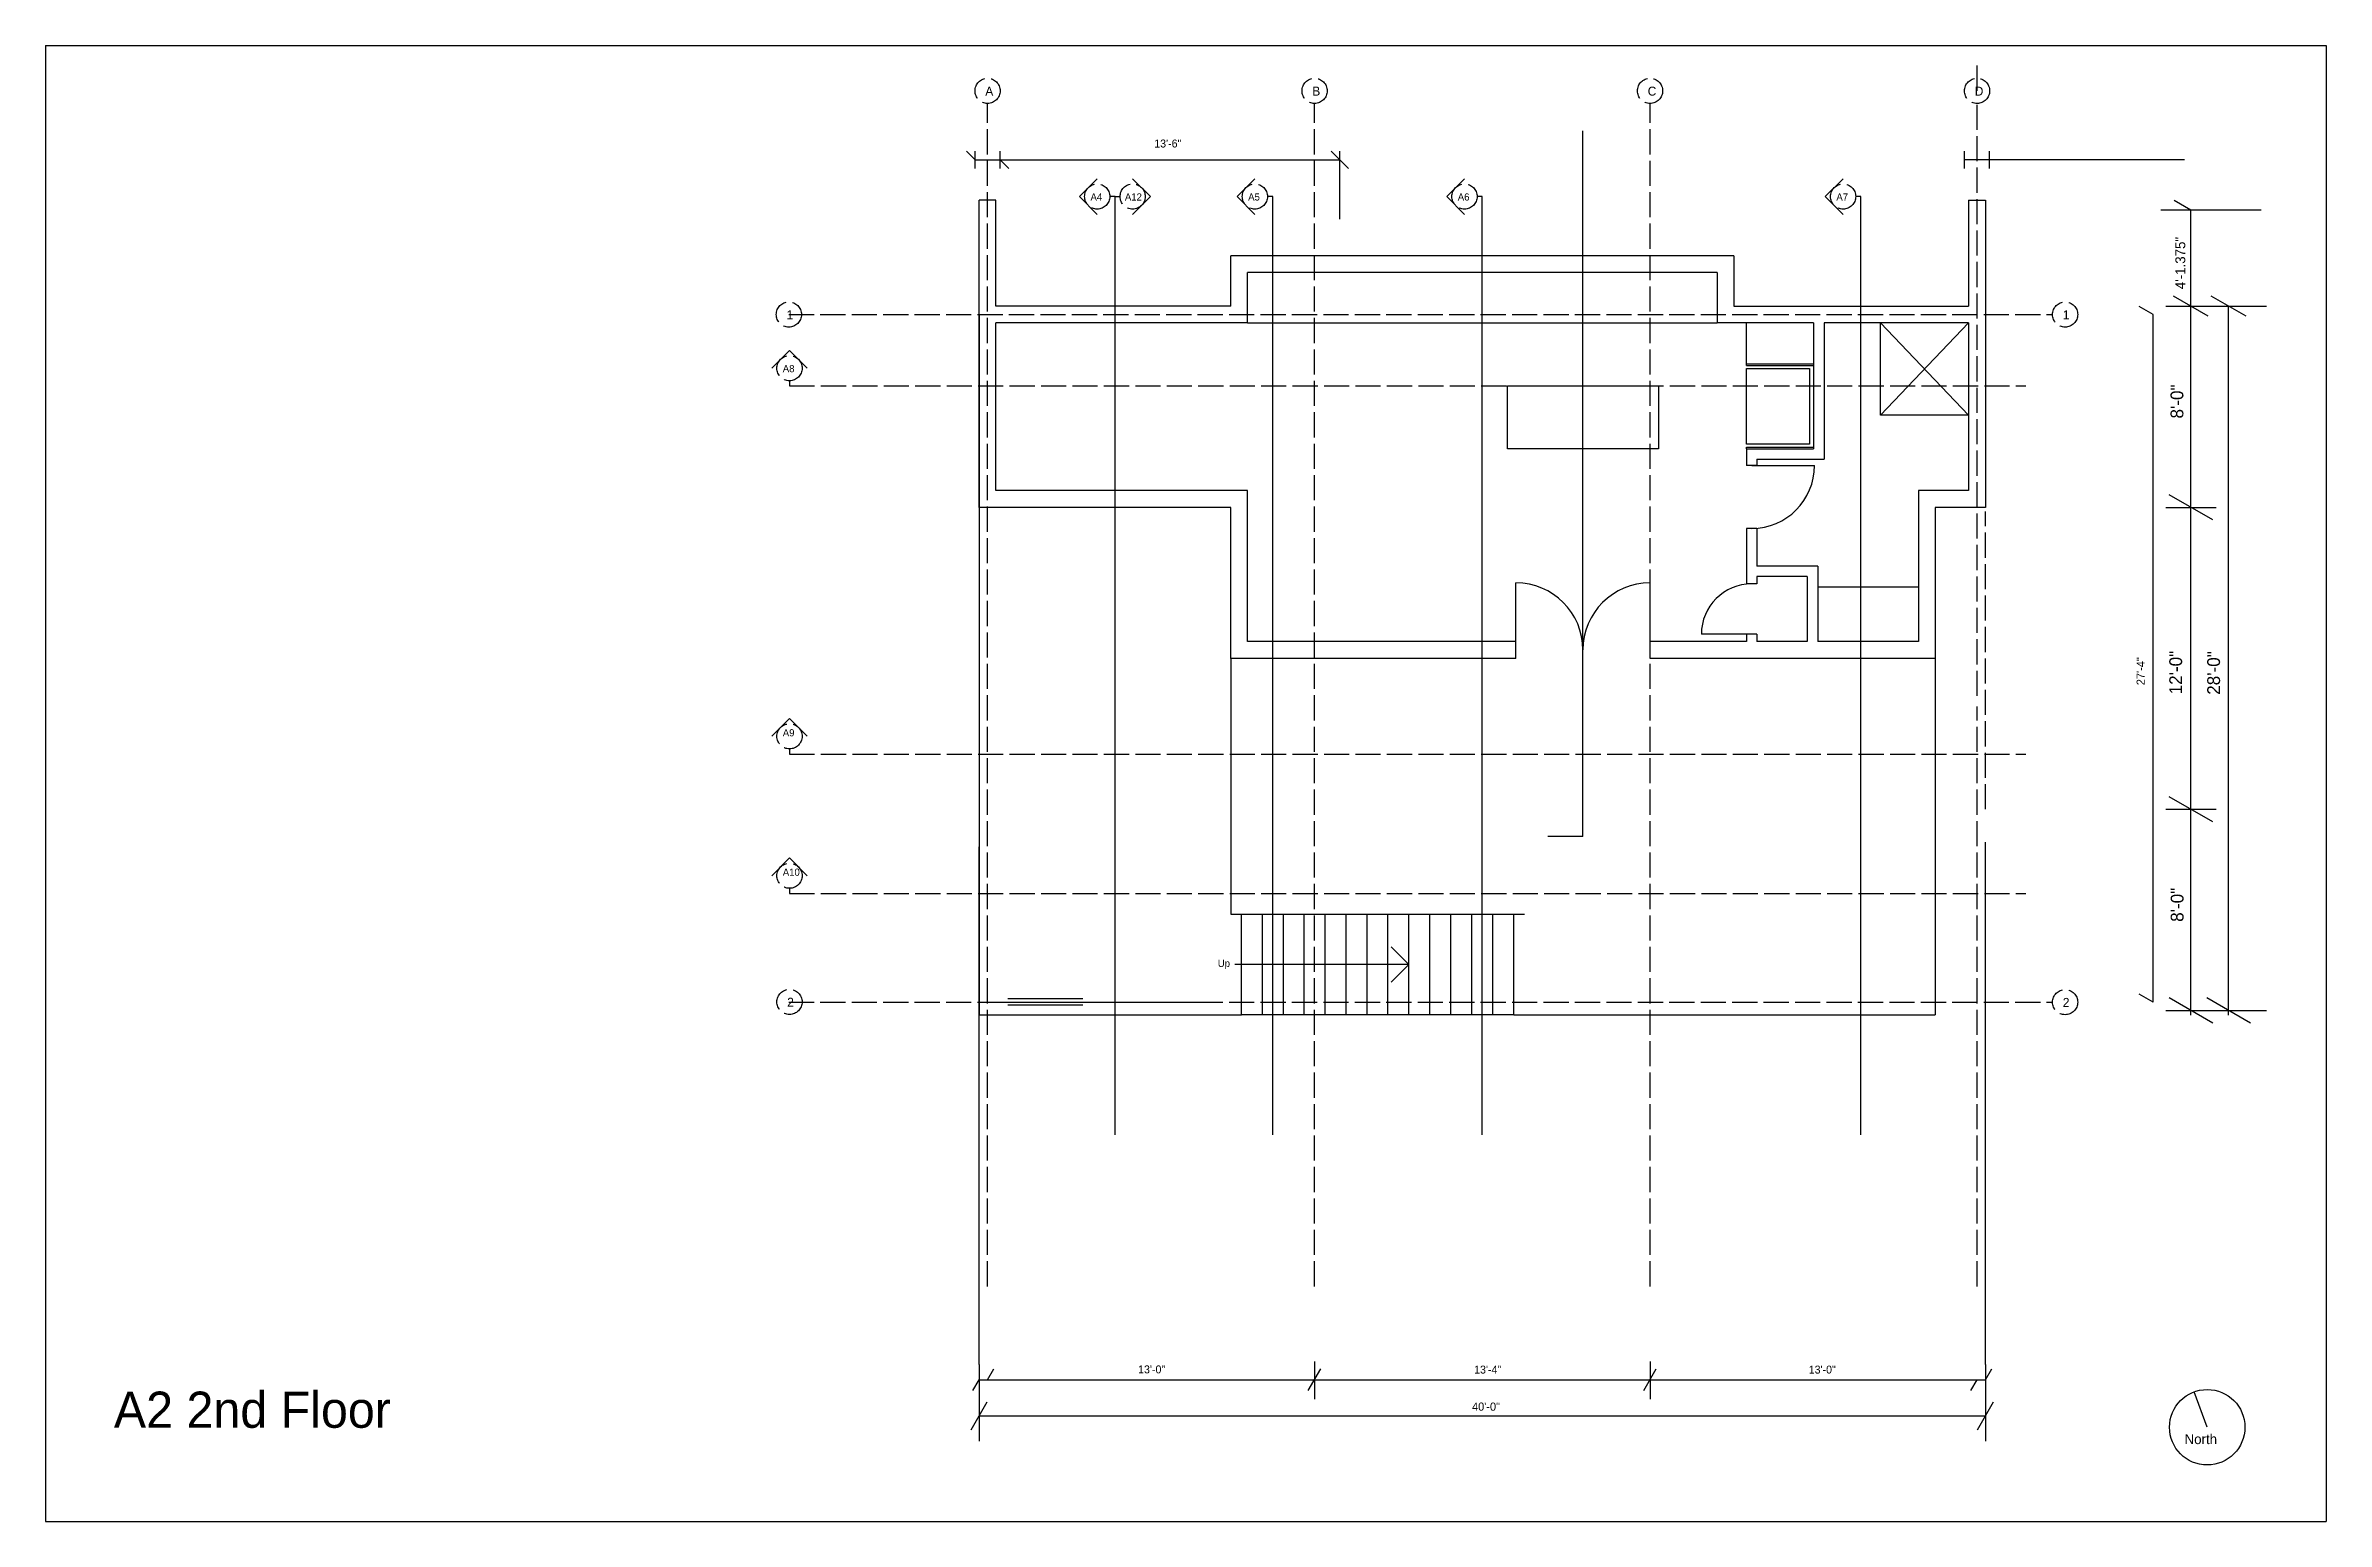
# Model space of a CAD drawing. Header units: inches. Extents: x 967 to 6851, y -308 to 3434.
# Drawn here: x 967 to 2055, y 1971 to 2675 of the extents above; entities that cross this region are included whole.
import ezdxf

# ---------------------------------------------------------------- set-up
doc = ezdxf.new("R2010")
doc.units = ezdxf.units.IN
doc.header["$MEASUREMENT"] = 0
doc.linetypes.add('ACAD_ISO02W100', pattern=[15, 12, -3])
for name, color, linetype in [('const', 7, 'Continuous'), ('e1', 7, 'Continuous'), ('e2', 251, 'Continuous'), ('glass', 172, 'Continuous'), ('grid', 252, 'ACAD_ISO02W100'), ('millwork', 253, 'Continuous'), ('soffit', 253, 'ACAD_ISO02W100'), ('walls', 7, 'Continuous')]:
    doc.layers.add(name, color=color, linetype=linetype)

msp = doc.modelspace()

# ---------------------------------------------------------------- texts
at = {"layer": 'const', "attachment_point": 1}
for s, insert, char_height, width in [('A', (1415.2, 2655.2), 4.26, 1625.197), ('B', (1571.2, 2655.2), 4.26, 1625.197), ('C', (1731.2, 2655.2), 4.26, 1625.197), ('D', (1887.2, 2655.2), 4.26, 1625.197), ('\\P13\'-6"', (1495.8, 2636.3), 3.79, 1444.62), ('A4', (1465.4, 2604.3), 3.41, 1300.158), ('A12', (1481.8, 2604.3), 3.41, 1300.158), ('A5', (1540.6, 2604.3), 3.41, 1300.158), ('A6', (1640.6, 2604.3), 3.41, 1300.158), ('A7', (1821.2, 2604.3), 3.41, 1300.158), ('1', (1320.4, 2548.5), 4.26, 1625.197), ('1', (1929.2, 2548.5), 4.26, 1625.197), ('A8', (1318.6, 2522.4), 3.41, 1300.158), ('A9', (1318.6, 2348.7), 3.41, 1300.158), ('A10', (1318.6, 2282.2), 3.41, 1300.158), ('\\pt3.4098;Up', (1526.1, 2238.7), 3.41, 1300.158), ('2', (1320.7, 2220.6), 4.26, 1625.197), ('2', (1929.2, 2220.5), 4.26, 1625.197), ('13\'-0"', (1488.1, 2045.2), 3.79, 1444.62), ('13\'-4"', (1648.4, 2045.1), 3.79, 1444.62), ('13\'-0"', (1808, 2045.1), 3.79, 1444.62), ('A2 2nd Floor', (999.5, 2032.7), 17.262, 6582.049), ('40\'-0"', (1647.4, 2027.5), 3.91, 1491.22), ('North', (1987.3, 2012.4), 4.74, 1805.775)]:
    msp.add_mtext(s, dxfattribs=dict(at, insert=insert, char_height=char_height, width=width))
at = {"layer": 'const', "attachment_point": 1, "rotation": 90}
for s, insert, char_height, width in [('4\'-1.375"', (1982.9, 2558.6), 4.74, 1805.775), ('8\'-0"', (1980.6, 2496.9), 6.11, 2330.032), ('27\'-4"', (1964.4, 2369.7), 3.91, 1491.22), ('12\'-0"', (1980, 2365.3), 6.11, 2330.032), ('28\'-0"', (1998.1, 2365.1), 6.11, 2330.032), ('8\'-0"', (1980.7, 2256.8), 6.11, 2330.032)]:
    msp.add_mtext(s, dxfattribs=dict(at, insert=insert, char_height=char_height, width=width))

# ---------------------------------------------------------------- linework, layer by layer
for p, q in [((966.9, 2674.8), (2054.9, 2674.8)), ((966.9, 2674.8), (966.9, 1970.8)), ((2054.9, 2674.8), (2054.9, 1970.8)), ((966.9, 1970.8), (2054.9, 1970.8))]:
    msp.add_line(p, q)
at = {"layer": 'const'}
for p, q in [((1990.3, 2596.3), (1982.3, 2600.9)), ((2023.9, 2596.3), (1975.9, 2596.3)), ((1990.3, 2212.3), (1990.3, 2596.3)), ((1972.3, 2546.5), (1965.6, 2550.3)), ((1972.3, 2218.5), (1972.3, 2546.5)), ((1978.3, 2550.5), (2026.3, 2550.5)), ((1998.6, 2545.7), (1982, 2555.3)), ((2016.6, 2545.7), (2000, 2555.3)), ((2008.3, 2212.3), (2008.3, 2550.5)), ((2000.7, 2448.5), (1979.9, 2460.5)), ((1978.3, 2454.5), (2002.3, 2454.5)), ((1978.3, 2310.5), (2002.3, 2310.5)), ((2000.7, 2304.5), (1979.9, 2316.5)), ((1972.3, 2218.5), (1965.6, 2222.3)), ((2000.7, 2208.5), (1979.9, 2220.5)), ((2018.7, 2208.5), (1997.9, 2220.5)), ((1978.3, 2214.5), (2026.3, 2214.5)), ((1412.3, 2045.7), (1412.3, 2009.1)), ((1892.3, 2045.7), (1892.3, 2009.1)), ((1409.3, 2033.2), (1412.3, 2038.4)), ((1412.3, 2038.4), (1892.3, 2038.4)), ((1416.3, 2038.4), (1419.3, 2043.6)), ((1569.3, 2033.2), (1575.3, 2043.6)), ((1729.3, 2033.2), (1735.3, 2043.6)), ((1885.3, 2033.2), (1888.3, 2038.4)), ((1892.3, 2038.4), (1895.3, 2043.6)), ((1408.5, 2014.5), (1416.1, 2027.8)), ((1888.5, 2014.5), (1896.1, 2027.8)), ((1412.3, 2021.1), (1892.3, 2021.1))]:
    msp.add_line(p, q, dxfattribs=at)
at = {"layer": 'e1'}
for p, q in [((1406.2, 2624.4), (1410.3, 2620.3)), ((1580.2, 2624.4), (1588.4, 2616.2)), ((1422.3, 2620.3), (1426.4, 2616.2))]:
    msp.add_line(p, q, dxfattribs=at)
msp.add_circle((1998.1, 2015.7), 18, dxfattribs=at)
at = {"layer": 'e2'}
for p, q in [((1888.3, 2653.2), (1888.3, 2665.3)), ((1700.3, 2297.5), (1700.3, 2634.1)), ((1410.3, 2616.2), (1410.3, 2624.4)), ((1422.3, 2616.2), (1422.3, 2624.4)), ((1584.3, 2592), (1584.3, 2624.4)), ((1882.3, 2616.2), (1882.3, 2624.4)), ((1894.3, 2616.2), (1894.3, 2624.4)), ((1410.3, 2620.3), (1584.3, 2620.3)), ((1987.2, 2620.3), (1882.3, 2620.3)), ((1477.1, 2602.8), (1474.6, 2602.8)), ((1477.1, 2155.2), (1477.1, 2602.8)), ((1477.1, 2602.8), (1479.5, 2602.8)), ((1552.3, 2602.8), (1549.8, 2602.8)), ((1552.3, 2155.2), (1552.3, 2602.8)), ((1652.3, 2602.8), (1649.8, 2602.8)), ((1652.3, 2155.2), (1652.3, 2602.8)), ((1832.8, 2602.8), (1830.4, 2602.8)), ((1832.8, 2155.2), (1832.8, 2602.8)), ((1532.3, 2574.5), (1532.3, 2574.5)), ((1412.3, 2546.5), (1412.3, 2212.5)), ((1780.8, 2474.5), (1810.8, 2474.5)), ((1668.3, 2386.5), (1668.3, 2418.5)), ((1732.3, 2386.5), (1732.3, 2418.5)), ((1532.3, 2382.5), (1532.3, 2260.4)), ((1868.3, 2382.5), (1868.3, 2212.5)), ((1412.3, 2045.7), (1412.3, 2292.6)), ((1892.3, 2045.7), (1892.3, 2294.8)), ((1532.3, 2260.4), (1672.4, 2260.4)), ((1412.3, 2212.5), (1537.4, 2212.5)), ((1667.4, 2212.5), (1868.3, 2212.5))]:
    msp.add_line(p, q, dxfattribs=at)
for centre, radius, start, end in [((1780.8, 2474.5), 30, 270, 0), ((1668.3, 2386.5), 32, 0, 90), ((1732.3, 2386.5), 32, 90, 180)]:
    msp.add_arc(centre, radius, start, end, dxfattribs=at)
at = {"layer": 'glass'}
for p, q in [((1461.7, 2220), (1426, 2220)), ((1461.7, 2217), (1426, 2217))]:
    msp.add_line(p, q, dxfattribs=at)
at = {"layer": 'grid'}
for p, q in [((1416.3, 2082.9), (1416.3, 2647.2)), ((1572.3, 2082.9), (1572.3, 2647.2)), ((1732.3, 2082.9), (1732.3, 2647.2)), ((1888.3, 2364.6), (1888.3, 2647.2)), ((1321.5, 2546.5), (1924.3, 2546.5)), ((1321.8, 2514.9), (1321.8, 2512.5)), ((1321.8, 2512.5), (1911.5, 2512.5)), ((1888.3, 2082.9), (1888.3, 2359.6)), ((1321.8, 2339.3), (1321.8, 2336.8)), ((1321.8, 2336.8), (1911.5, 2336.8)), ((1321.8, 2272.8), (1321.8, 2270.3)), ((1321.8, 2270.3), (1911.5, 2270.3)), ((1321.5, 2218.5), (1924.3, 2218.5))]:
    msp.add_line(p, q, dxfattribs=at)
for centre in [(1416.3, 2653.2), (1572.3, 2653.2), (1732.3, 2653.2), (1888.3, 2653.2), (1468.6, 2602.8), (1485.5, 2602.8), (1543.8, 2602.8), (1643.8, 2602.8), (1824.4, 2602.8), (1321.5, 2546.5), (1930.3, 2546.5), (1321.8, 2520.9), (1321.8, 2345.3), (1321.8, 2278.8), (1321.8, 2218.6), (1930.3, 2218.5)]:
    msp.add_circle(centre, 6, dxfattribs=at)
at = {"layer": 'millwork'}
for p, q in [((1540.3, 2542.5), (1764.3, 2542.5)), ((1778.3, 2523), (1778.3, 2542.5)), ((1842.3, 2498.5), (1842.3, 2542.5)), ((1842.3, 2542.5), (1884.3, 2498.5)), ((1842.3, 2498.5), (1884.3, 2542.5)), ((1778.3, 2522.2), (1778.3, 2523)), ((1778.3, 2523), (1810.3, 2523)), ((1778.3, 2522.2), (1810.3, 2522.2)), ((1778.3, 2484.7), (1778.3, 2520.7)), ((1778.3, 2520.7), (1808.3, 2520.7)), ((1808.3, 2520.7), (1808.3, 2484.7)), ((1664.3, 2512.5), (1736.3, 2512.5)), ((1664.3, 2482.5), (1664.3, 2512.5)), ((1736.3, 2512.5), (1736.3, 2482.5)), ((1736.3, 2482.5), (1664.3, 2482.5)), ((1778.3, 2484.7), (1778.3, 2484.7)), ((1808.3, 2484.7), (1778.3, 2484.7)), ((1778.3, 2482.5), (1778.3, 2483.2)), ((1778.3, 2483.2), (1810.3, 2483.2)), ((1860.3, 2416.5), (1812.3, 2416.5)), ((1780.8, 2394), (1756.8, 2394)), ((1537.4, 2212.5), (1537.4, 2260.4)), ((1547.4, 2212.5), (1547.4, 2260.4)), ((1557.4, 2212.5), (1557.4, 2260.4)), ((1567.3, 2212.5), (1567.3, 2260.4)), ((1577.3, 2212.5), (1577.3, 2260.4)), ((1587.3, 2212.5), (1587.3, 2260.4)), ((1597.3, 2212.5), (1597.3, 2260.4)), ((1607.3, 2212.5), (1607.3, 2260.4)), ((1607.3, 2212.5), (1607.3, 2260.4)), ((1617.3, 2212.5), (1617.3, 2260.4)), ((1627.3, 2212.5), (1627.3, 2260.4)), ((1637.3, 2212.5), (1637.3, 2260.4)), ((1647.3, 2212.5), (1647.3, 2260.4)), ((1657.3, 2212.5), (1657.3, 2260.4)), ((1667.3, 2212.5), (1667.3, 2260.4)), ((1420.3, 2218.5), (1517.8, 2218.5)), ((1667.4, 2212.5), (1537.4, 2212.5))]:
    msp.add_line(p, q, dxfattribs=at)
msp.add_arc((1780.8, 2394), 24, 90, 180, dxfattribs=at)
at = {"layer": 'soffit'}
msp.add_line((1892.3, 2310.5), (1892.3, 2452.5), dxfattribs=at)
at = {"layer": 'walls'}
for p, q in [((1468.6, 2611.3), (1460.1, 2602.8)), ((1485.5, 2611.3), (1494, 2602.8)), ((1543.8, 2611.3), (1535.3, 2602.8)), ((1643.8, 2611.3), (1635.3, 2602.8)), ((1824.4, 2611.3), (1815.9, 2602.8)), ((1412.3, 2454.5), (1412.3, 2601)), ((1420.3, 2601), (1412.3, 2601)), ((1420.3, 2550.5), (1420.3, 2601)), ((1468.6, 2594.3), (1460.1, 2602.8)), ((1485.5, 2594.3), (1494, 2602.8)), ((1543.8, 2594.3), (1535.3, 2602.8)), ((1643.8, 2594.3), (1635.3, 2602.8)), ((1824.4, 2594.3), (1815.9, 2602.8)), ((1884.3, 2601), (1884.3, 2550.5)), ((1884.3, 2601), (1892.3, 2601)), ((1892.3, 2601), (1892.3, 2454.5)), ((1772.3, 2574.5), (1532.3, 2574.5)), ((1532.3, 2550.5), (1532.3, 2574.5)), ((1772.3, 2574.5), (1772.3, 2550.5)), ((1764.3, 2566.5), (1540.3, 2566.5)), ((1540.3, 2542.5), (1540.3, 2566.5)), ((1764.3, 2566.5), (1764.3, 2542.5)), ((1532.3, 2550.5), (1420.3, 2550.5)), ((1772.3, 2550.5), (1884.3, 2550.5)), ((1540.3, 2542.5), (1420.3, 2542.5)), ((1420.3, 2462.5), (1420.3, 2542.5)), ((1810.3, 2542.5), (1764.3, 2542.5)), ((1810.3, 2542.5), (1810.3, 2482.5)), ((1884.3, 2542.5), (1815.3, 2542.5)), ((1815.3, 2542.5), (1815.3, 2477.5)), ((1884.3, 2542.5), (1884.3, 2462.5)), ((1313.3, 2520.9), (1321.8, 2529.4)), ((1330.3, 2520.9), (1321.8, 2529.4)), ((1884.3, 2498.5), (1842.3, 2498.5)), ((1778.3, 2482.5), (1778.3, 2474.5)), ((1778.3, 2482.5), (1810.3, 2482.5)), ((1783.3, 2474.5), (1778.3, 2474.5)), ((1783.3, 2477.5), (1783.3, 2474.5)), ((1783.3, 2477.5), (1815.3, 2477.5)), ((1540.3, 2462.5), (1420.3, 2462.5)), ((1540.3, 2390.5), (1540.3, 2462.5)), ((1884.3, 2462.5), (1860.3, 2462.5)), ((1860.3, 2462.5), (1860.3, 2390.5)), ((1532.3, 2454.5), (1412.3, 2454.5)), ((1532.3, 2382.5), (1532.3, 2454.5)), ((1892.3, 2454.5), (1868.3, 2454.5)), ((1868.3, 2454.5), (1868.3, 2382.5)), ((1783.3, 2444.5), (1778.3, 2444.5)), ((1778.3, 2444.5), (1778.3, 2418)), ((1783.3, 2444.5), (1783.3, 2426.5)), ((1812.3, 2426.5), (1783.3, 2426.5)), ((1812.3, 2426.5), (1812.3, 2390.5)), ((1783.3, 2418), (1778.3, 2418)), ((1807.3, 2421.5), (1783.3, 2421.5)), ((1783.3, 2421.5), (1783.3, 2418)), ((1807.3, 2421.5), (1807.3, 2390.5)), ((1783.3, 2394), (1778.3, 2394)), ((1778.3, 2394), (1778.3, 2390.5)), ((1783.3, 2394), (1783.3, 2390.5)), ((1668.3, 2390.5), (1540.3, 2390.5)), ((1668.3, 2382.5), (1668.3, 2390.5)), ((1732.3, 2382.5), (1732.3, 2390.5)), ((1732.3, 2382.5), (1732.3, 2390.5)), ((1778.3, 2390.5), (1732.3, 2390.5)), ((1807.3, 2390.5), (1783.3, 2390.5)), ((1860.3, 2390.5), (1812.3, 2390.5)), ((1668.3, 2382.5), (1532.3, 2382.5)), ((1868.3, 2382.5), (1732.3, 2382.5)), ((1313.3, 2345.3), (1321.8, 2353.8)), ((1330.3, 2345.3), (1321.8, 2353.8)), ((1700.3, 2297.5), (1683.5, 2297.5)), ((1313.3, 2278.8), (1321.8, 2287.3)), ((1330.3, 2278.8), (1321.8, 2287.3)), ((1617.3, 2236.5), (1608.8, 2244.9)), ((1617.3, 2236.5), (1534.3, 2236.5)), ((1617.3, 2236.5), (1608.8, 2228)), ((1572.3, 2047), (1572.3, 2029.1)), ((1732.3, 2047), (1732.3, 2029.1)), ((1998.1, 2015.7), (1991.9, 2032.6))]:
    msp.add_line(p, q, dxfattribs=at)

msp.set_redraw_order([(e.dxf.handle, doc.entitydb.next_handle()) for e in msp.query("TEXT MTEXT ATTDEF DIMENSION ARC_DIMENSION")])  # texts and dimensions are drawn at this point

doc.saveas('drawing.dxf')
